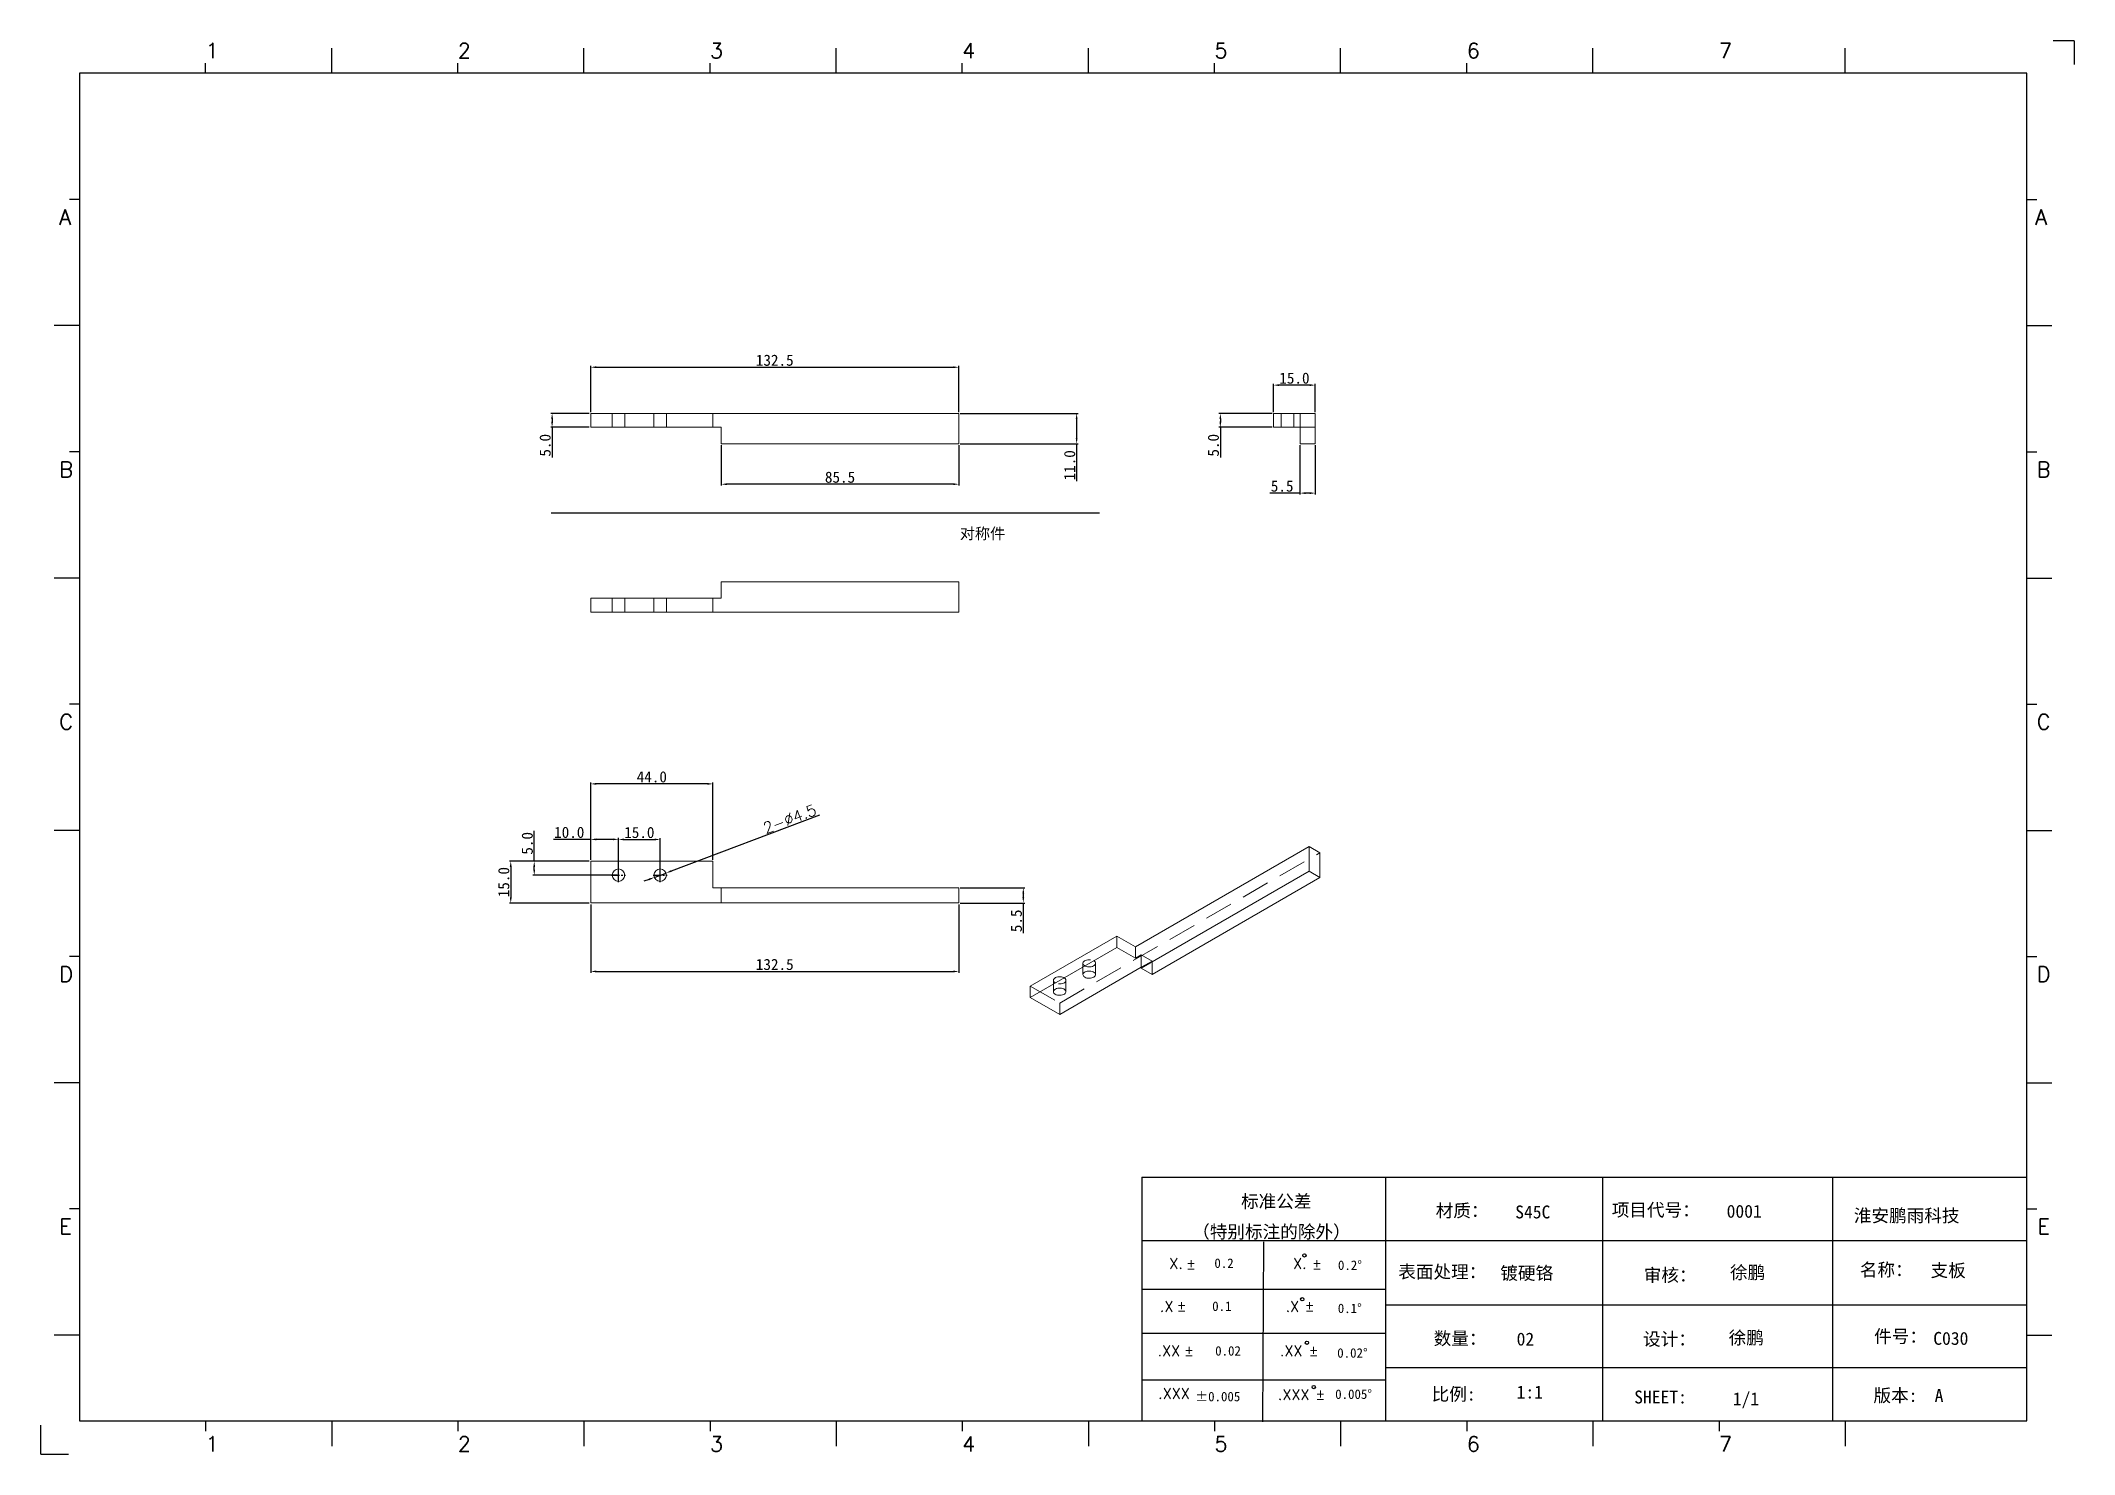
# Model space of a CAD drawing. Extents: x 83 to 30050, y -7164 to 695.
# Drawn here: x 18796 to 19528, y -1706 to -1198 of the extents above; entities that cross this region are included whole.
import ezdxf
from ezdxf.enums import TextEntityAlignment as Align

# ---------------------------------------------------------------- set-up
doc = ezdxf.new("R2010")
doc.units = 0
doc.header["$LTSCALE"] = 8
doc.header["$MEASUREMENT"] = 0
doc.header["$PDSIZE"] = 5
doc.linetypes.add('CENTER', pattern=[2, 1.25, -0.25, 0.25, -0.25])
doc.linetypes.add('HIDDEN', pattern=[1.905, 1.27, -0.635])
doc.layers.get('0').update_dxf_attribs({"linetype": 'CONTINUOUS'})
doc.layers.get('Defpoints').update_dxf_attribs({"linetype": 'CONTINUOUS'})
doc.layers.add('41', color=3, linetype='CONTINUOUS')
doc.layers.add('dim', color=82, linetype='CONTINUOUS', lineweight=9)
doc.styles.add('SIMPLEX', font='SIMPLEX')
doc.styles.get("Standard").update_dxf_attribs({"font": '', "height": 4})
doc.styles.get('Standard').set_extended_font_data('SimSun')
doc.dimstyles.new('ISO-25', dxfattribs={"dimtxt": 6, "dimasz": 2.5, "dimexe": 1.25, "dimexo": 0.625, "dimtad": 1, "dimdec": 1, "dimzin": 1, "dimdsep": 46, "dimtxsty": 'Standard', "dimcen": 2.5, "dimadec": 0, "dimazin": 0, "dimtm": 1e-09, "dimtfac": 1, "dimtdec": 1, "dimtmove": 0, "dimatfit": 3, "dimfxl": 1, "dimtolj": 1, "dimtzin": 0, "dimarcsym": 0})

msp = doc.modelspace()

# ---------------------------------------------------------------- texts
at = {"layer": '41', "insert": (19126.738, -1372.994), "char_height": 4, "width": 81.26434, "attachment_point": 1}
msp.add_mtext('对称件', dxfattribs=at)

# ---------------------------------------------------------------- blocks, each defined once
blk = doc.blocks.new('A$C0BB32EA6')
at = {"layer": '41'}
for p, q in [((90.21, 427.84), (90.21, 435.66)), ((168.4, 427.84), (168.4, 435.66)), ((168.4, 427.84), (168.4, 435.66)), ((168.4, 427.84), (168.4, 435.66)), ((246.58, 427.84), (246.58, 435.66)), ((246.58, 427.84), (246.58, 435.66)), ((324.77, 427.84), (324.77, 435.66)), ((402.96, 427.84), (402.96, 435.66)), ((481.15, 427.84), (481.15, 435.66)), ((559.34, 427.84), (559.34, 435.66)), ((51.11, 427.84), (51.11, 430.97)), ((129.3, 427.84), (129.3, 430.97)), ((129.3, 427.84), (129.3, 430.97)), ((129.3, 427.84), (129.3, 430.97)), ((207.49, 427.84), (207.49, 430.97)), ((207.49, 427.84), (207.49, 430.97)), ((285.68, 427.84), (285.68, 430.97)), ((363.87, 427.84), (363.87, 430.97)), ((442.06, 427.84), (442.06, 430.97)), ((615.63, 427.84), (12.02, 427.84)), ((12.02, 427.84), (12.02, 10.32)), ((615.63, 10.32), (615.63, 427.84)), ((12.02, 388.75), (8.89, 388.75)), ((615.63, 388.75), (618.76, 388.75)), ((12.02, 349.66), (4.2, 349.66)), ((615.63, 349.66), (623.45, 349.66)), ((12.02, 310.56), (8.89, 310.56)), ((615.63, 310.56), (618.76, 310.56)), ((12.02, 271.47), (4.2, 271.47)), ((615.63, 271.47), (623.45, 271.47)), ((12.02, 232.37), (8.89, 232.37)), ((615.63, 232.37), (618.76, 232.37)), ((12.02, 193.28), (4.2, 193.28)), ((615.63, 193.28), (623.45, 193.28)), ((12.02, 154.18), (8.89, 154.18)), ((615.63, 154.18), (618.76, 154.18)), ((12.02, 115.09), (4.2, 115.09)), ((615.63, 115.09), (623.45, 115.09)), ((341.34, 85.85), (615.63, 85.85)), ((341.34, 85.85), (341.34, 10.32)), ((416.87, 85.85), (416.87, 10.32)), ((484.16, 85.85), (484.16, 10.32)), ((555.4, 85.7), (555.4, 10.17)), ((12.02, 76), (8.89, 76)), ((615.63, 76), (618.76, 76)), ((615.63, 66.14), (341.34, 66.14)), ((378.86, 10.02), (379.1, 65.84)), ((341.34, 51.12), (416.87, 51.12)), ((615.63, 46.17), (416.87, 46.17)), ((12.02, 36.9), (4.2, 36.9)), ((341.34, 37.5), (401.12, 37.5)), ((341.34, 37.5), (416.87, 37.5)), ((615.63, 36.9), (623.45, 36.9)), ((615.63, 26.74), (416.87, 26.74)), ((341.34, 23.05), (401.87, 23.05)), ((341.34, 23.05), (401.87, 23.05)), ((341.34, 23.05), (401.87, 23.05)), ((341.34, 23.05), (401.87, 23.05)), ((341.34, 23.05), (401.87, 23.05)), ((341.34, 23.05), (416.87, 23.05)), ((12.02, 10.32), (615.63, 10.32)), ((51.11, 10.32), (51.11, 7.19)), ((90.21, 10.32), (90.21, 2.5)), ((129.3, 10.32), (129.3, 7.19)), ((168.4, 10.32), (168.4, 2.5)), ((207.49, 10.32), (207.49, 7.19)), ((246.58, 10.32), (246.58, 2.5)), ((285.68, 10.32), (285.68, 7.19)), ((324.77, 10.32), (324.77, 2.5)), ((326.34, 10.32), (401.87, 10.32)), ((363.87, 10.32), (363.87, 7.19)), ((402.96, 10.32), (402.96, 2.5)), ((442.06, 10.32), (442.06, 7.19)), ((481.15, 10.32), (481.15, 2.5)), ((520.24, 10.32), (520.24, 7.19)), ((559.34, 10.32), (559.34, 2.5))]:
    blk.add_line(p, q, dxfattribs=at)
at = {"layer": '41', "linetype": 'Continuous'}
for p, q in [((630.37, 437.94), (623.79, 437.94)), ((630.37, 437.94), (630.37, 430.59)), ((0, 0), (0, 8.98)), ((0, 0), (8.64, 0))]:
    blk.add_line(p, q, dxfattribs=at)
at = {"layer": '41'}
for centre in [(391.73, 61.61), (391.07, 48.04), (392.49, 34.54), (394.6, 20.83)]:
    blk.add_circle(centre, 0.516, dxfattribs=at)
at = {"layer": '41', "style": 'SIMPLEX'}
for s, height, p in [('1', 4.69, (51.11, 432.54)), ('2', 4.69, (129.3, 432.54)), ('3', 4.69, (207.49, 432.54)), ('4', 4.69, (285.68, 432.54)), ('5', 4.69, (363.87, 432.54)), ('6', 4.69, (442.06, 432.54)), ('7', 4.69, (520.24, 432.54)), ('A', 4.75, (5.76, 380.93)), ('A', 4.75, (618.27, 380.93)), ('B', 4.75, (5.76, 302.74)), ('B', 4.75, (618.72, 302.74)), ('C', 4.75, (5.76, 224.55)), ('C', 4.75, (618.72, 224.55)), ('D', 4.75, (5.76, 146.37)), ('D', 4.75, (618.72, 146.37)), ('E', 4.75, (5.76, 68.18)), ('E', 4.75, (618.95, 68.18)), ('X.', 3.284, (349.84, 57.49)), ('%%p', 3.284, (355.04, 57.36)), ('X.', 3.284, (388.21, 57.49)), ('%%p', 3.284, (394.07, 57.36)), ('.X', 3.284, (346.89, 44.16)), ('%%p', 3.284, (352.09, 44.33)), ('.X', 3.284, (385.9, 44.16)), ('%%p', 3.284, (391.76, 44.33)), ('.XX', 3.284, (346.2, 30.42)), ('%%p', 3.284, (354.44, 30.46)), ('.XX', 3.284, (384.11, 30.42)), ('%%p', 3.284, (393.01, 30.46)), ('.XXX', 3.284, (383.48, 16.83)), ('%%p', 3.284, (395.11, 16.95)), ('1', 4.69, (51.11, 0.87)), ('2', 4.69, (129.3, 0.87)), ('3', 4.69, (207.49, 0.87)), ('4', 4.69, (285.68, 0.87)), ('5', 4.69, (363.87, 0.87)), ('6', 4.69, (442.06, 0.87)), ('7', 4.69, (520.24, 0.87))]:
    blk.add_text(s, height=height, dxfattribs=at).set_placement(p)
at = {"layer": '41', "linetype": 'Continuous'}
for s, p in [('标准公差', (372.08, 76.36)), ('材质：', (432.42, 73.5)), ('项目代号：', (486.99, 73.71)), ('淮安鹏雨科技', (562.04, 71.96)), ('（特别标注的除外）', (356.94, 66.94)), ('表面处理：', (420.83, 54.55)), ('审核：', (496.9, 53.5)), ('名称：', (563.9, 55.18)), ('数量：', (431.79, 33.91)), ('设计：', (496.69, 33.7)), ('件号：', (568.32, 34.55)), ('比例:', (431.16, 16.65)), ('SHEET:', (493.95, 15.75)), ('1/1', (524.5, 15.18)), ('版本:', (568.11, 16.23))]:
    blk.add_text(s, height=4, dxfattribs=at).set_placement(p)
at = {"layer": '41'}
for s, p in [('0.2', (363.82, 57.75)), ('0.2%%D', (402.12, 57.11)), ('0.1', (363.14, 44.41)), ('0.1%%D', (402.07, 43.76)), ('0.02', (364.07, 30.58)), ('0.02%%D', (401.9, 29.93)), ('0.005%%D', (401.27, 17.16))]:
    blk.add_text(s, height=2.929, dxfattribs=at).set_placement(p)
at = {"layer": '41', "style": 'SIMPLEX'}
blk.add_text('.XXX', height=3.284, dxfattribs=at).set_placement((351.31, 18.87), align=Align.MIDDLE_CENTER)
at = {"layer": '41'}
blk.add_text('%%P0.005', height=2.929, dxfattribs=at).set_placement((364.87, 17.89), align=Align.MIDDLE_CENTER)
at = {"layer": '41', "linetype": 'Continuous'}
for tag, p in [('材质', (457.07, 73.08)), ('代号', (522.6, 73.29)), ('表面处理', (452.44, 54.13)), ('审核', (523.65, 54.34)), ('名称', (585.81, 54.97)), ('数量', (457.5, 33.7)), ('设计', (523.23, 34.13)), ('件号', (586.65, 33.91)), ('比例', (457.5, 17.28)), ('版本', (587.08, 16.23))]:
    blk.add_attdef(tag, p, '', height=4, dxfattribs=at)
blk = doc.blocks.new('*D826')
at = {"layer": 'Defpoints', "color": 0}
for p in [(19126.38, -1331.79), (19126.38, -1342.74), (19168.8, -1342.74)]:
    blk.add_point(p, dxfattribs=at)
at = {"layer": 'dim', "color": 0, "lineweight": -2}
for p, q in [((19126.88, -1331.79), (19169.3, -1331.79)), ((19168.8, -1333.79), (19168.8, -1340.74)), ((19126.88, -1342.74), (19169.3, -1342.74)), ((19168.8, -1342.74), (19168.8, -1356.19))]:
    blk.add_line(p, q, dxfattribs=at)
at = {"layer": 'dim', "color": 0}
for points in [[(19168.46, -1333.79), (19169.13, -1333.79), (19168.8, -1331.79)], [(19168.46, -1340.74), (19169.13, -1340.74), (19168.8, -1342.74)]]:
    blk.add_solid(points, dxfattribs=at)
at = {"layer": 'dim', "color": 0, "insert": (19166.3, -1350.46), "char_height": 4, "attachment_point": 5, "rotation": 90}
blk.add_mtext('\\A1;11.0', dxfattribs=at)
blk = doc.blocks.new('*D827')
at = {"layer": 'Defpoints', "color": 0}
for p in [(18993.92, -1331.79), (18980.04, -1336.79), (18993.92, -1336.79)]:
    blk.add_point(p, dxfattribs=at)
at = {"layer": 'dim', "color": 0, "lineweight": -2}
for p, q in [((18993.42, -1331.79), (18979.54, -1331.79)), ((18993.42, -1336.79), (18979.54, -1336.79)), ((18980.04, -1333.79), (18980.04, -1334.79)), ((18980.04, -1336.79), (18980.04, -1347.7))]:
    blk.add_line(p, q, dxfattribs=at)
at = {"layer": 'dim', "color": 0}
for points in [[(18979.7, -1333.79), (18980.37, -1333.79), (18980.04, -1331.79)], [(18979.7, -1334.79), (18980.37, -1334.79), (18980.04, -1336.79)]]:
    blk.add_solid(points, dxfattribs=at)
at = {"layer": 'dim', "color": 0, "insert": (18977.54, -1343.25), "char_height": 4, "attachment_point": 5, "rotation": 90}
blk.add_mtext('\\A1;5.0', dxfattribs=at)
blk = doc.blocks.new('*D828')
at = {"layer": 'Defpoints', "color": 0}
for p in [(19040.92, -1342.74), (19126.38, -1342.74), (19040.92, -1357.25)]:
    blk.add_point(p, dxfattribs=at)
at = {"layer": 'dim', "color": 0, "lineweight": -2}
for p, q in [((19040.92, -1343.24), (19040.92, -1357.75)), ((19126.38, -1343.24), (19126.38, -1357.75)), ((19124.38, -1357.25), (19042.92, -1357.25))]:
    blk.add_line(p, q, dxfattribs=at)
at = {"layer": 'dim', "color": 0}
for points in [[(19042.92, -1356.92), (19042.92, -1357.59), (19040.92, -1357.25)], [(19124.38, -1356.92), (19124.38, -1357.59), (19126.38, -1357.25)]]:
    blk.add_solid(points, dxfattribs=at)
at = {"layer": 'dim', "color": 0, "insert": (19083.65, -1354.75), "char_height": 4, "attachment_point": 5}
blk.add_mtext('\\A1;85.5', dxfattribs=at)
blk = doc.blocks.new('*D829')
at = {"layer": 'Defpoints', "color": 0}
for p in [(19126.38, -1315.18), (18993.92, -1331.79), (19126.38, -1331.79)]:
    blk.add_point(p, dxfattribs=at)
at = {"layer": 'dim', "color": 0, "lineweight": -2}
for p, q in [((18993.92, -1331.29), (18993.92, -1314.68)), ((18995.92, -1315.18), (19124.38, -1315.18)), ((19126.38, -1331.29), (19126.38, -1314.68))]:
    blk.add_line(p, q, dxfattribs=at)
at = {"layer": 'dim', "color": 0}
for points in [[(18995.92, -1314.85), (18995.92, -1315.52), (18993.92, -1315.18)], [(19124.38, -1314.85), (19124.38, -1315.52), (19126.38, -1315.18)]]:
    blk.add_solid(points, dxfattribs=at)
at = {"layer": 'dim', "color": 0, "insert": (19060.15, -1312.68), "char_height": 4, "attachment_point": 5}
blk.add_mtext('\\A1;132.5', dxfattribs=at)
blk = doc.blocks.new('*D830')
at = {"layer": 'Defpoints', "color": 0}
for p in [(19239.67, -1331.79), (19220.51, -1336.79), (19239.67, -1336.79)]:
    blk.add_point(p, dxfattribs=at)
at = {"layer": 'dim', "color": 0, "lineweight": -2}
for p, q in [((19239.17, -1331.79), (19220.01, -1331.79)), ((19239.17, -1336.79), (19220.01, -1336.79)), ((19220.51, -1333.79), (19220.51, -1334.79)), ((19220.51, -1336.79), (19220.51, -1347.7))]:
    blk.add_line(p, q, dxfattribs=at)
at = {"layer": 'dim', "color": 0}
for points in [[(19220.18, -1333.79), (19220.85, -1333.79), (19220.51, -1331.79)], [(19220.18, -1334.79), (19220.85, -1334.79), (19220.51, -1336.79)]]:
    blk.add_solid(points, dxfattribs=at)
at = {"layer": 'dim', "color": 0, "insert": (19218.01, -1343.25), "char_height": 4, "attachment_point": 5, "rotation": 90}
blk.add_mtext('\\A1;5.0', dxfattribs=at)
blk = doc.blocks.new('*D831')
at = {"layer": 'Defpoints', "color": 0}
for p in [(19239.67, -1321.62), (19239.67, -1331.79), (19254.67, -1331.79)]:
    blk.add_point(p, dxfattribs=at)
at = {"layer": 'dim', "color": 0, "lineweight": -2}
for p, q in [((19239.67, -1331.29), (19239.67, -1321.12)), ((19252.67, -1321.62), (19241.67, -1321.62)), ((19254.67, -1331.29), (19254.67, -1321.12))]:
    blk.add_line(p, q, dxfattribs=at)
at = {"layer": 'dim', "color": 0}
for points in [[(19241.67, -1321.28), (19241.67, -1321.95), (19239.67, -1321.62)], [(19252.67, -1321.28), (19252.67, -1321.95), (19254.67, -1321.62)]]:
    blk.add_solid(points, dxfattribs=at)
at = {"layer": 'dim', "color": 0, "insert": (19247.17, -1319.12), "char_height": 4, "attachment_point": 5}
blk.add_mtext('\\A1;15.0', dxfattribs=at)
blk = doc.blocks.new('*D832')
at = {"layer": 'Defpoints', "color": 0}
for p in [(19249.17, -1342.74), (19254.67, -1342.74), (19249.17, -1360.45)]:
    blk.add_point(p, dxfattribs=at)
at = {"layer": 'dim', "color": 0, "lineweight": -2}
for p, q in [((19249.17, -1343.24), (19249.17, -1360.95)), ((19254.67, -1343.24), (19254.67, -1360.95)), ((19249.17, -1360.45), (19238.33, -1360.45)), ((19252.67, -1360.45), (19251.17, -1360.45))]:
    blk.add_line(p, q, dxfattribs=at)
at = {"layer": 'dim', "color": 0}
for points in [[(19251.17, -1360.12), (19251.17, -1360.78), (19249.17, -1360.45)], [(19252.67, -1360.12), (19252.67, -1360.78), (19254.67, -1360.45)]]:
    blk.add_solid(points, dxfattribs=at)
at = {"layer": 'dim', "color": 0, "insert": (19242.75, -1357.95), "char_height": 4, "attachment_point": 5}
blk.add_mtext('\\A1;5.5', dxfattribs=at)
blk = doc.blocks.new('*D833')
at = {"layer": 'Defpoints', "color": 0}
for p in [(19016.81, -1498.67), (19021.03, -1497.09)]:
    blk.add_point(p, dxfattribs=at)
at = {"layer": 'dim', "color": 0, "lineweight": -2}
for p, q in [((19076.26, -1476.3), (19022.9, -1496.38)), ((19014.94, -1499.38), (19013.07, -1500.08)), ((19016.81, -1498.67), (19021.03, -1497.09))]:
    blk.add_line(p, q, dxfattribs=at)
at = {"layer": 'dim', "color": 0}
for points in [[(19014.82, -1499.06), (19015.06, -1499.69), (19016.81, -1498.67)], [(19022.78, -1496.07), (19023.01, -1496.69), (19021.03, -1497.09)]]:
    blk.add_solid(points, dxfattribs=at)
at = {"layer": 'dim', "color": 0, "insert": (19065.55, -1477.65), "char_height": 4, "attachment_point": 5, "rotation": 20.62559}
blk.add_mtext('\\A1;{\\Ftxt,bigfont|c134;2-∅4.5}', dxfattribs=at)
blk = doc.blocks.new('*D834')
at = {"layer": 'Defpoints', "color": 0}
for p in [(18993.92, -1492.88), (18965.15, -1507.88), (18993.92, -1507.88)]:
    blk.add_point(p, dxfattribs=at)
at = {"layer": 'dim', "color": 0, "lineweight": -2}
for p, q in [((18993.42, -1492.88), (18964.65, -1492.88)), ((18965.15, -1494.88), (18965.15, -1505.88)), ((18993.42, -1507.88), (18964.65, -1507.88))]:
    blk.add_line(p, q, dxfattribs=at)
at = {"layer": 'dim', "color": 0}
for points in [[(18964.82, -1494.88), (18965.49, -1494.88), (18965.15, -1492.88)], [(18964.82, -1505.88), (18965.49, -1505.88), (18965.15, -1507.88)]]:
    blk.add_solid(points, dxfattribs=at)
at = {"layer": 'dim', "color": 0, "insert": (18962.65, -1500.38), "char_height": 4, "attachment_point": 5, "rotation": 90}
blk.add_mtext('\\A1;15.0', dxfattribs=at)
blk = doc.blocks.new('*D835')
at = {"layer": 'Defpoints', "color": 0}
for p in [(19126.38, -1502.38), (19126.38, -1507.88), (19149.6, -1507.88)]:
    blk.add_point(p, dxfattribs=at)
at = {"layer": 'dim', "color": 0, "lineweight": -2}
for p, q in [((19126.88, -1502.38), (19150.1, -1502.38)), ((19149.6, -1504.38), (19149.6, -1505.88)), ((19126.88, -1507.88), (19150.1, -1507.88)), ((19149.6, -1507.88), (19149.6, -1518.72))]:
    blk.add_line(p, q, dxfattribs=at)
at = {"layer": 'dim', "color": 0}
for points in [[(19149.27, -1504.38), (19149.93, -1504.38), (19149.6, -1502.38)], [(19149.27, -1505.88), (19149.93, -1505.88), (19149.6, -1507.88)]]:
    blk.add_solid(points, dxfattribs=at)
at = {"layer": 'dim', "color": 0, "insert": (19147.1, -1514.3), "char_height": 4, "attachment_point": 5, "rotation": 90}
blk.add_mtext('\\A1;5.5', dxfattribs=at)
blk = doc.blocks.new('*D836')
at = {"layer": 'Defpoints', "color": 0}
for p in [(18993.92, -1465.03), (18993.92, -1492.88), (19037.92, -1492.88)]:
    blk.add_point(p, dxfattribs=at)
at = {"layer": 'dim', "color": 0, "lineweight": -2}
for p, q in [((18993.92, -1492.38), (18993.92, -1464.53)), ((19035.92, -1465.03), (18995.92, -1465.03)), ((19037.92, -1492.38), (19037.92, -1464.53))]:
    blk.add_line(p, q, dxfattribs=at)
at = {"layer": 'dim', "color": 0}
for points in [[(18995.92, -1464.7), (18995.92, -1465.37), (18993.92, -1465.03)], [(19035.92, -1464.7), (19035.92, -1465.37), (19037.92, -1465.03)]]:
    blk.add_solid(points, dxfattribs=at)
at = {"layer": 'dim', "color": 0, "insert": (19015.92, -1462.53), "char_height": 4, "attachment_point": 5}
blk.add_mtext('\\A1;44.0', dxfattribs=at)
blk = doc.blocks.new('*D837')
at = {"layer": 'Defpoints', "color": 0}
for p in [(18993.92, -1507.88), (19126.38, -1507.88), (19126.38, -1532.5)]:
    blk.add_point(p, dxfattribs=at)
at = {"layer": 'dim', "color": 0, "lineweight": -2}
for p, q in [((18993.92, -1508.38), (18993.92, -1533)), ((19126.38, -1508.38), (19126.38, -1533)), ((18995.92, -1532.5), (19124.38, -1532.5))]:
    blk.add_line(p, q, dxfattribs=at)
at = {"layer": 'dim', "color": 0}
for points in [[(18995.92, -1532.17), (18995.92, -1532.84), (18993.92, -1532.5)], [(19124.38, -1532.17), (19124.38, -1532.84), (19126.38, -1532.5)]]:
    blk.add_solid(points, dxfattribs=at)
at = {"layer": 'dim', "color": 0, "insert": (19060.15, -1530), "char_height": 4, "attachment_point": 5}
blk.add_mtext('\\A1;132.5', dxfattribs=at)
blk = doc.blocks.new('*D838')
at = {"layer": 'Defpoints', "color": 0}
for p in [(18993.92, -1484.99), (18993.92, -1492.88), (19003.92, -1497.88)]:
    blk.add_point(p, dxfattribs=at)
at = {"layer": 'dim', "color": 0, "lineweight": -2}
for p, q in [((18993.92, -1484.99), (18980.48, -1484.99)), ((18993.92, -1492.38), (18993.92, -1484.49)), ((19001.92, -1484.99), (18995.92, -1484.99)), ((19003.92, -1497.38), (19003.92, -1484.49))]:
    blk.add_line(p, q, dxfattribs=at)
at = {"layer": 'dim', "color": 0}
for points in [[(18995.92, -1484.66), (18995.92, -1485.33), (18993.92, -1484.99)], [(19001.92, -1484.66), (19001.92, -1485.33), (19003.92, -1484.99)]]:
    blk.add_solid(points, dxfattribs=at)
at = {"layer": 'dim', "color": 0, "insert": (18986.2, -1482.49), "char_height": 4, "attachment_point": 5}
blk.add_mtext('\\A1;10.0', dxfattribs=at)
blk = doc.blocks.new('*D839')
at = {"layer": 'Defpoints', "color": 0}
for p in [(19018.92, -1485.03), (19003.92, -1497.88), (19018.92, -1497.88)]:
    blk.add_point(p, dxfattribs=at)
at = {"layer": 'dim', "color": 0, "lineweight": -2}
for p, q in [((19003.92, -1497.38), (19003.92, -1484.53)), ((19005.92, -1485.03), (19016.92, -1485.03)), ((19018.92, -1497.38), (19018.92, -1484.53))]:
    blk.add_line(p, q, dxfattribs=at)
at = {"layer": 'dim', "color": 0}
for points in [[(19005.92, -1484.7), (19005.92, -1485.36), (19003.92, -1485.03)], [(19016.92, -1484.7), (19016.92, -1485.36), (19018.92, -1485.03)]]:
    blk.add_solid(points, dxfattribs=at)
at = {"layer": 'dim', "color": 0, "insert": (19011.42, -1482.53), "char_height": 4, "attachment_point": 5}
blk.add_mtext('\\A1;15.0', dxfattribs=at)
blk = doc.blocks.new('*D840')
at = {"layer": 'Defpoints', "color": 0}
for p in [(18973.6, -1492.88), (18993.92, -1492.88), (19003.92, -1497.88)]:
    blk.add_point(p, dxfattribs=at)
at = {"layer": 'dim', "color": 0, "lineweight": -2}
for p, q in [((18973.6, -1492.88), (18973.6, -1481.97)), ((18993.42, -1492.88), (18973.1, -1492.88)), ((19003.42, -1497.88), (18973.1, -1497.88)), ((18973.6, -1495.88), (18973.6, -1494.88))]:
    blk.add_line(p, q, dxfattribs=at)
at = {"layer": 'dim', "color": 0}
for points in [[(18973.27, -1494.88), (18973.93, -1494.88), (18973.6, -1492.88)], [(18973.27, -1495.88), (18973.93, -1495.88), (18973.6, -1497.88)]]:
    blk.add_solid(points, dxfattribs=at)
at = {"layer": 'dim', "color": 0, "insert": (18971.1, -1486.42), "char_height": 4, "attachment_point": 5, "rotation": 90}
blk.add_mtext('\\A1;5.0', dxfattribs=at)

# ---------------------------------------------------------------- dimensions: what is measured, and where the dimension line sits
at = {"layer": 'dim'}
for base, p1, p2, picture, middle in [((19126.38, -1315.183), (18993.92, -1331.792), (19126.38, -1331.792), '*D829', (19060.15, -1312.684)), ((19239.675, -1321.616), (19254.675, -1331.792), (19239.675, -1331.792), '*D831', (19247.175, -1319.117)), ((19040.92, -1357.253), (19126.38, -1342.742), (19040.92, -1342.742), '*D828', (19083.65, -1354.753)), ((19249.175, -1360.45), (19254.675, -1342.742), (19249.175, -1342.742), '*D832', (19242.753, -1357.95)), ((18993.92, -1465.034), (19037.92, -1492.878), (18993.92, -1492.878), '*D836', (19015.92, -1462.534)), ((18993.92, -1484.993), (19003.92, -1497.878), (18993.92, -1492.878), '*D838', (18986.198, -1482.493)), ((19018.92, -1485.028), (19003.92, -1497.878), (19018.92, -1497.878), '*D839', (19011.42, -1482.529)), ((19126.38, -1532.505), (18993.92, -1507.878), (19126.38, -1507.878), '*D837', (19060.15, -1530.005))]:
    dim = msp.add_linear_dim(base=base, p1=p1, p2=p2, dimstyle='ISO-25', override={"dimtxt": 2.5, "dimasz": 2, "dimexe": 0.49975, "dimexo": 0.49975, "dimgap": 0.49975}, dxfattribs=at)
    dim.commit()
    dim.dimension.update_dxf_attribs({"geometry": picture, "text_midpoint": middle})
for base, p1, p2, picture, middle in [((18980.036, -1336.792), (18993.92, -1331.792), (18993.92, -1336.792), '*D827', (18977.536, -1343.248)), ((19168.79648821, -1342.742449673), (19126.3799458, -1331.792449673), (19126.3799458, -1342.742449673), '*D826', (19166.29673821, -1350.464421896)), ((19220.512, -1336.792), (19239.675, -1331.792), (19239.675, -1336.792), '*D830', (19218.013, -1343.248)), ((18973.6, -1492.878), (19003.92, -1497.878), (18993.92, -1492.878), '*D840', (18971.1, -1486.423)), ((18965.154, -1507.878), (18993.92, -1492.878), (18993.92, -1507.878), '*D834', (18962.654, -1500.378)), ((19149.602, -1507.878), (19126.38, -1502.378), (19126.38, -1507.878), '*D835', (19147.102, -1514.3))]:
    dim = msp.add_linear_dim(base=base, p1=p1, p2=p2, angle=90, dimstyle='ISO-25', override={"dimtxt": 2.5, "dimasz": 2, "dimexe": 0.49975, "dimexo": 0.49975, "dimgap": 0.49975}, dxfattribs=at)
    dim.commit()
    dim.dimension.update_dxf_attribs({"geometry": picture, "text_midpoint": middle})
dim = msp.add_diameter_dim_2p(p1=(19016.814, -1498.671), p2=(19021.026, -1497.086), text='{\\Ftxt,bigfont|c134;2-<>}', dimstyle='ISO-25', override={"dimtxt": 2.5, "dimasz": 2, "dimexe": 0.49975, "dimexo": 0.49975, "dimgap": 0.49975}, dxfattribs=at)
dim.commit()
dim.dimension.update_dxf_attribs({"geometry": '*D833', "text_midpoint": (19066.435, -1479.994), "dimtype": 163})

# ---------------------------------------------------------------- linework, layer by layer
at = {"color": 7, "linetype": 'Continuous', "lineweight": 15}
for p, q in [((19037.92, -1331.792), (18993.92, -1331.792)), ((18993.92, -1331.792), (18993.92, -1336.792)), ((19037.92, -1336.792), (19037.92, -1331.792)), ((19126.38, -1331.792), (19037.92, -1331.792)), ((19126.38, -1331.792), (19126.38, -1342.742)), ((19239.675, -1336.792), (19239.675, -1331.792)), ((19249.175, -1331.792), (19239.675, -1331.792)), ((19249.175, -1331.792), (19249.175, -1342.742)), ((19254.675, -1331.792), (19249.175, -1331.792)), ((19254.675, -1342.742), (19254.675, -1331.792)), ((18993.92, -1336.792), (19037.92, -1336.792)), ((19037.92, -1336.792), (19040.92, -1336.792)), ((19040.92, -1342.742), (19040.92, -1336.792)), ((19249.175, -1336.792), (19239.675, -1336.792)), ((19126.38, -1342.742), (19040.92, -1342.742)), ((19249.175, -1342.742), (19254.675, -1342.742)), ((19040.92, -1392.317), (19040.92, -1398.267)), ((19126.38, -1392.317), (19040.92, -1392.317)), ((19126.38, -1403.267), (19126.38, -1392.317)), ((18993.92, -1403.267), (18993.92, -1398.267)), ((18993.92, -1398.267), (19037.92, -1398.267)), ((19037.92, -1403.267), (18993.92, -1403.267)), ((19037.92, -1398.267), (19037.92, -1403.267)), ((19037.92, -1398.267), (19040.92, -1398.267)), ((19126.38, -1403.267), (19037.92, -1403.267)), ((18993.92, -1492.878), (18993.92, -1507.878)), ((18993.92, -1492.878), (19037.92, -1492.878)), ((19037.92, -1502.378), (19037.92, -1492.878)), ((19252.481, -1487.54), (19189.931, -1523.65)), ((19252.481, -1487.54), (19252.481, -1496.481)), ((19256.37, -1489.785), (19252.481, -1487.54)), ((19256.37, -1498.726), (19256.37, -1489.785)), ((19252.481, -1496.481), (19192.052, -1531.366)), ((19195.941, -1533.611), (19256.37, -1498.726)), ((19252.481, -1496.481), (19256.37, -1498.726)), ((19037.92, -1502.378), (19040.92, -1502.378)), ((19126.38, -1502.378), (19040.92, -1502.378)), ((19040.92, -1502.378), (19040.92, -1507.878)), ((19126.38, -1502.378), (19126.38, -1507.878)), ((19040.92, -1507.878), (18993.92, -1507.878)), ((19040.92, -1507.878), (19126.38, -1507.878)), ((19183.213, -1519.772), (19152.1, -1537.733)), ((19183.213, -1523.854), (19183.213, -1519.772)), ((19189.931, -1523.65), (19183.213, -1519.772)), ((19152.1, -1541.815), (19183.213, -1523.854)), ((19189.931, -1527.732), (19183.213, -1523.854)), ((19189.931, -1523.65), (19189.931, -1527.732)), ((19189.931, -1527.732), (19192.052, -1526.508)), ((19192.052, -1531.366), (19192.052, -1526.508)), ((19192.052, -1530.998), (19162.707, -1547.938)), ((19192.052, -1531.366), (19195.941, -1533.611)), ((19152.1, -1537.733), (19152.1, -1541.815)), ((19152.1, -1541.815), (19162.707, -1547.938))]:
    msp.add_line(p, q, dxfattribs=at)
at = {"color": 7, "linetype": 'HIDDEN', "lineweight": 0}
for p, q in [((19001.67, -1331.792), (19001.67, -1336.792)), ((19006.17, -1336.792), (19006.17, -1331.792)), ((19016.67, -1331.792), (19016.67, -1336.792)), ((19021.17, -1336.792), (19021.17, -1331.792)), ((19242.425, -1331.792), (19242.425, -1336.792)), ((19246.925, -1336.792), (19246.925, -1331.792)), ((19249.175, -1336.792), (19254.675, -1336.792)), ((19001.67, -1403.267), (19001.67, -1398.267)), ((19006.17, -1398.267), (19006.17, -1403.267)), ((19016.67, -1403.267), (19016.67, -1398.267)), ((19021.17, -1398.267), (19021.17, -1403.267)), ((19162.707, -1543.856), (19256.37, -1489.785)), ((19192.052, -1526.508), (19195.941, -1528.753)), ((19195.941, -1528.753), (19192.052, -1530.998)), ((19195.941, -1533.611), (19195.941, -1528.753)), ((19160.457, -1535.692), (19160.457, -1539.774)), ((19164.957, -1539.774), (19164.957, -1535.692)), ((19171.064, -1529.569), (19171.064, -1533.651)), ((19175.564, -1533.651), (19175.564, -1529.569)), ((19152.1, -1537.733), (19162.707, -1543.856)), ((19162.707, -1547.938), (19162.707, -1543.856))]:
    msp.add_line(p, q, dxfattribs=at)
at = {"color": 1, "linetype": 'CENTER', "ltscale": 0.28575}
for p, q in [((19001.445, -1497.878), (19006.395, -1497.878)), ((19003.92, -1500.353), (19003.92, -1495.403)), ((19016.445, -1497.878), (19021.395, -1497.878)), ((19018.92, -1500.353), (19018.92, -1495.403))]:
    msp.add_line(p, q, dxfattribs=at)
at = {"color": 7, "linetype": 'HIDDEN', "lineweight": 0, "flags": 128}
for points in [[(19174.905, -1528.65), (19175.192, -1528.854), (19175.403, -1529.087), (19175.528, -1529.339), (19175.563, -1529.601), (19175.505, -1529.862), (19175.358, -1530.111), (19175.127, -1530.337), (19174.822, -1530.532), (19174.455, -1530.688), (19174.041, -1530.798), (19173.598, -1530.857), (19173.143, -1530.864), (19172.695, -1530.817), (19172.272, -1530.72), (19171.892, -1530.575), (19171.57, -1530.389), (19171.319, -1530.17), (19171.15, -1529.926), (19171.07, -1529.667), (19171.082, -1529.404), (19171.185, -1529.148), (19171.375, -1528.91), (19171.644, -1528.698), (19171.982, -1528.522), (19172.374, -1528.388), (19172.805, -1528.303), (19173.257, -1528.27), (19173.711, -1528.29), (19174.148, -1528.362), (19174.552, -1528.484), (19174.905, -1528.65)], [(19161.116, -1536.61), (19160.828, -1536.406), (19160.617, -1536.173), (19160.492, -1535.921), (19160.458, -1535.659), (19160.515, -1535.398), (19160.662, -1535.149), (19160.893, -1534.923), (19161.199, -1534.728), (19161.566, -1534.572), (19161.979, -1534.462), (19162.423, -1534.403), (19162.878, -1534.396), (19163.326, -1534.443), (19163.749, -1534.54), (19164.129, -1534.685), (19164.451, -1534.871), (19164.701, -1535.09), (19164.87, -1535.334), (19164.95, -1535.593), (19164.939, -1535.856), (19164.836, -1536.112), (19164.646, -1536.351), (19164.376, -1536.562), (19164.039, -1536.739), (19163.646, -1536.872), (19163.216, -1536.957), (19162.764, -1536.99), (19162.31, -1536.97), (19161.872, -1536.898), (19161.469, -1536.776), (19161.116, -1536.61)]]:
    msp.add_lwpolyline(points, dxfattribs=at)
at = {"color": 7, "linetype": 'Continuous', "lineweight": 15, "flags": 128}
for points in [[(19171.723, -1534.57), (19171.435, -1534.366), (19171.224, -1534.133), (19171.099, -1533.88), (19171.064, -1533.618), (19171.122, -1533.358), (19171.269, -1533.109), (19171.5, -1532.882), (19171.805, -1532.687), (19172.172, -1532.532), (19172.586, -1532.422), (19173.029, -1532.363), (19173.484, -1532.356), (19173.933, -1532.402), (19174.355, -1532.5), (19174.735, -1532.645), (19175.057, -1532.83), (19175.308, -1533.05), (19175.477, -1533.294), (19175.557, -1533.553), (19175.546, -1533.815), (19175.443, -1534.071), (19175.253, -1534.31), (19174.983, -1534.522), (19174.645, -1534.698), (19174.253, -1534.831), (19173.822, -1534.916), (19173.371, -1534.95), (19172.917, -1534.93), (19172.479, -1534.857), (19172.075, -1534.736), (19171.723, -1534.57)], [(19161.116, -1540.693), (19160.828, -1540.489), (19160.617, -1540.256), (19160.492, -1540.003), (19160.458, -1539.741), (19160.515, -1539.481), (19160.662, -1539.232), (19160.893, -1539.005), (19161.199, -1538.81), (19161.566, -1538.655), (19161.979, -1538.545), (19162.423, -1538.486), (19162.878, -1538.479), (19163.326, -1538.526), (19163.749, -1538.623), (19164.129, -1538.768), (19164.451, -1538.953), (19164.701, -1539.173), (19164.87, -1539.417), (19164.95, -1539.676), (19164.939, -1539.938), (19164.836, -1540.194), (19164.646, -1540.433), (19164.376, -1540.645), (19164.039, -1540.821), (19163.646, -1540.955), (19163.216, -1541.04), (19162.764, -1541.073), (19162.31, -1541.053), (19161.872, -1540.981), (19161.469, -1540.859), (19161.116, -1540.693)]]:
    msp.add_lwpolyline(points, dxfattribs=at)
at = {"color": 7, "linetype": 'Continuous', "lineweight": 15}
for centre in [(19003.92, -1497.878), (19018.92, -1497.878)]:
    msp.add_circle(centre, 2.25, dxfattribs=at)
at = {"layer": '41', "color": 1}
msp.add_line((18979.706, -1367.53), (19177.034, -1367.53), dxfattribs=at)

# ---------------------------------------------------------------- block references
at = {"layer": '41', "linetype": 'Continuous', "xscale": 1.160950579200289, "yscale": 1.160950579200062, "zscale": 1.1609505792}
msp.add_blockref('A$C0BB32EA6', (18795.99, -1706.166), dxfattribs=at).add_auto_attribs({'版本': 'A', '件号': 'C030', '名称': '支板', '设计': '徐鹏', '审核': '徐鹏', '代号': '0001', '比例': '1:1', '数量': '02', '表面处理': '镀硬铬', '材质': 'S45C'})

msp.set_redraw_order([(e.dxf.handle, doc.entitydb.next_handle()) for e in msp.query("TEXT MTEXT ATTDEF DIMENSION ARC_DIMENSION")])  # texts and dimensions are drawn at this point

doc.saveas('drawing.dxf')
